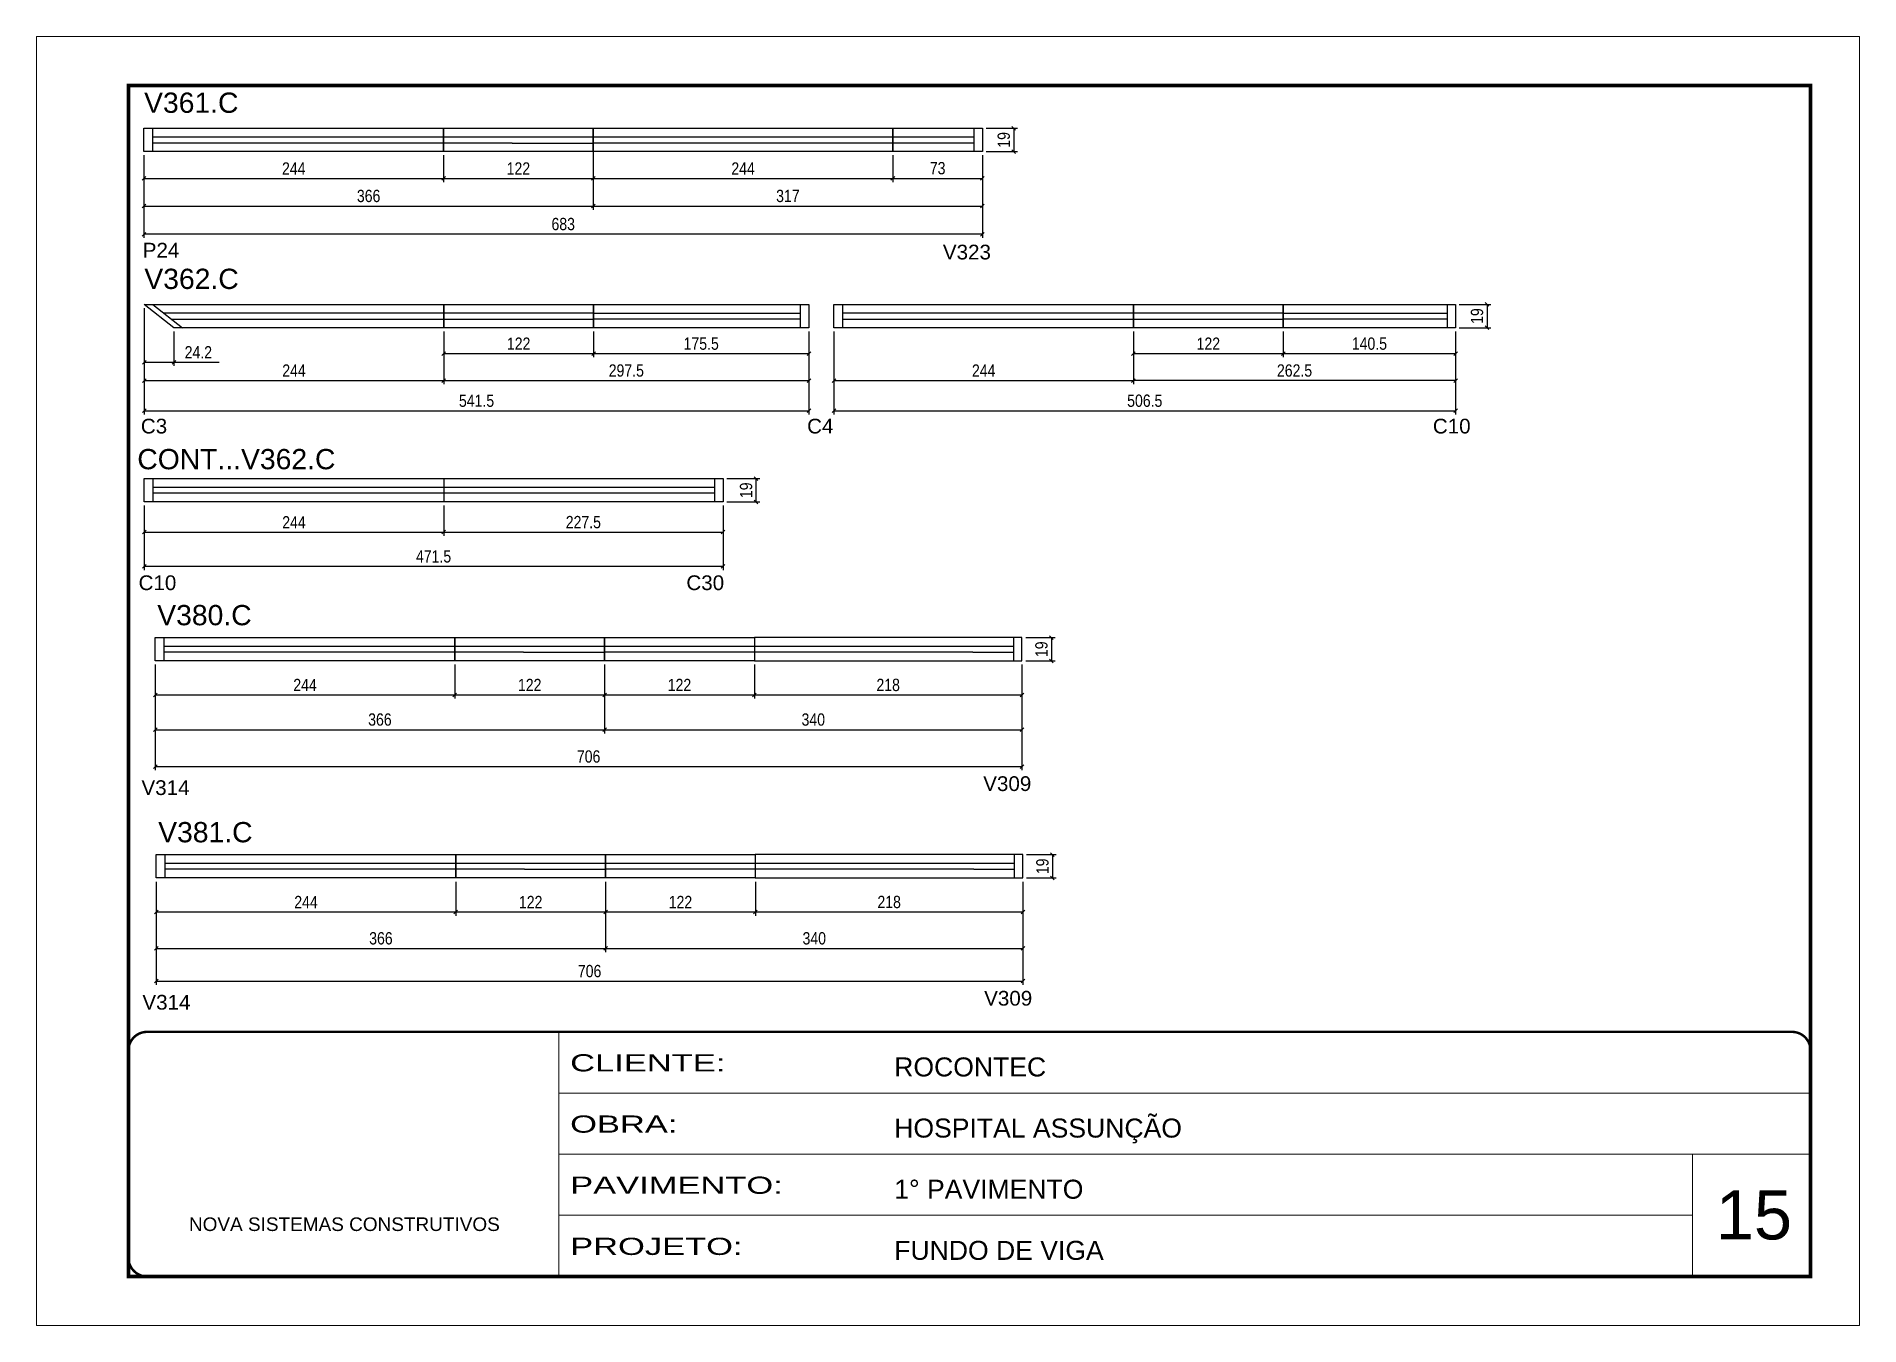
# Model space of a CAD drawing. Extents: x 3090 to 9343, y 762 to 5258.
# Drawn here: x 6273 to 7758, y 762 to 1812 of the extents above; entities that cross this region are included whole.
import ezdxf

# ---------------------------------------------------------------- set-up
doc = ezdxf.new("R2010")
doc.units = 0
doc.linetypes.add('CONTINUO', pattern=[0])
doc.linetypes.add('DASHED', pattern=[0.75, 0.5, -0.25])
doc.layers.add('00 - FELIPE', color=2, linetype='Continuous', plot=False)
for name, color, linetype in [('5', 5, 'Continuous'), ('COTA', 241, 'Continuous'), ('NOMENCLATURA', 7, 'Continuous'), ('Painéis', 200, 'Continuous'), ('SARR_2.2x7', 40, 'Continuous')]:
    doc.layers.add(name, color=color, linetype=linetype)
for name, color, linetype, lineweight in [('CARIMBO', 255, 'Continuous', 9), ('Escoras', 2, 'Continuous', 25), ('Folhas', 255, 'Continuous', 9), ('Romaneio', 3, 'Continuous', 13), ('SARRAFO DE PRESSAO', 251, 'DASHED', 9)]:
    doc.layers.add(name, color=color, linetype=linetype, lineweight=lineweight)
doc.styles.add('ARIAL', font='arial.ttf')
doc.styles.add('COTA TECNICA', font='techl___.ttf', dxfattribs={"height": 10})
doc.styles.add('COTA TECNICA-50', font='techl___.ttf', dxfattribs={"height": 10})
doc.styles.get("Standard").update_dxf_attribs({"font": 'arial.ttf'})
doc.styles.add('Tecnologia', font='')
doc.styles.get('Tecnologia').set_extended_font_data('Forgotten Futurist')
doc.dimstyles.new('COTA PAINEL-50', dxfattribs={"dimtxt": 10, "dimasz": 3, "dimexe": 3, "dimexo": 3, "dimgap": 3, "dimtad": 1, "dimdec": 1, "dimzin": 12, "dimdsep": 46, "dimtxsty": 'COTA TECNICA-50', "dimblk1": 'OBLIQUE', "dimblk2": 'OBLIQUE', "dimsah": 1, "dimcen": 0.9, "dimclrd": 4, "dimclre": 4, "dimclrt": 240, "dimadec": 1, "dimazin": 3, "dimtfac": 1, "dimtdec": 1, "dimtmove": 0, "dimatfit": 3, "dimfxl": 1, "dimtolj": 1, "dimtzin": 12, "dimarcsym": 0})
doc.dimstyles.new('PAINEL', dxfattribs={"dimtxt": 10, "dimasz": 3, "dimexe": 3, "dimexo": 3, "dimgap": 3, "dimtad": 1, "dimdec": 1, "dimzin": 12, "dimdsep": 46, "dimtxsty": 'COTA TECNICA', "dimblk1": 'OBLIQUE', "dimblk2": 'OBLIQUE', "dimsah": 1, "dimcen": 0.9, "dimclrd": 4, "dimclre": 4, "dimclrt": 240, "dimadec": 1, "dimazin": 3, "dimtfac": 1, "dimtdec": 1, "dimtmove": 0, "dimatfit": 3, "dimfxl": 1, "dimtolj": 1, "dimtzin": 12, "dimarcsym": 0})

msp = doc.modelspace()

# ---------------------------------------------------------------- texts
at = {"layer": '5', "linetype": 'Continuous'}
for s, p in [('P24', (6360, 1631.87)), ('V323', (7011.76, 1630.33)), ('C3', (6358.46, 1488.56)), ('C4', (6901.18, 1488.56)), ('C10', (7410.88, 1488.56)), ('C10', (6356.6, 1360.99)), ('C30', (6802.82, 1360.99)), ('V314', (6358.97, 1194.09)), ('V309', (7044.63, 1197.34)), ('V314', (6359.73, 1019.28)), ('V309', (7045.39, 1022.54))]:
    msp.add_text(s, height=12, rotation=359.99996, dxfattribs=at).set_placement(p)
at = {"layer": 'CARIMBO', "style": 'ARIAL'}
msp.add_text('15', height=40, dxfattribs=at).set_placement((7641.29, 832.09))
at = {"layer": 'NOMENCLATURA', "linetype": 'Continuous'}
for s, p in [('V361.C', (6361.11, 1749.75)), ('V362.C', (6361.32, 1606.28)), ('CONT...V362.C', (6355.58, 1459.43)), ('V380.C', (6371.83, 1332.36)), ('V381.C', (6372.59, 1155.57))]:
    msp.add_text(s, height=16.5, dxfattribs=at).set_placement(p)

# ---------------------------------------------------------------- blocks, each defined once
blk = doc.blocks.new('9999999999')
at = {"color": 30, "linetype": 'CONTINUO'}
for p, q in [((98564.6, 34230.2), (98564.6, 34429.4)), ((98564.6, 34379.6), (99584, 34379.6)), ((98564.6, 34329.8), (99488, 34329.8)), ((99584, 34329.8), (99488, 34329.8)), ((99488, 34329.8), (99488, 34230.2)), ((98564.6, 34280), (99488, 34280))]:
    blk.add_line(p, q, dxfattribs=at)
at = {"color": 30, "linetype": 'CONTINUO', "const_width": 2}
blk.add_lwpolyline([(99584, 34230.2), (99584, 34414.4, 0.414214), (99569, 34429.4), (98229, 34429.4, 0.414214), (98214, 34414.4), (98214, 34245.2, 0.414214), (98229, 34230.2), (99584, 34230.2)], format="xyb", dxfattribs=at)
at = {"layer": 'Folhas'}
blk.add_lwpolyline([(98139, 34190.2), (99624, 34190.2), (99624, 35240.2), (98139, 35240.2)], close=True, dxfattribs=at)
at = {"layer": 'Folhas', "color": 30, "const_width": 3}
blk.add_lwpolyline([(98214, 34230.2), (99584, 34230.2), (99584, 35200.2), (98214, 35200.2)], close=True, dxfattribs=at)
at = {"color": 7, "linetype": 'Continuous', "ltscale": 5, "style": 'ARIAL'}
for s, height, p in [('ROCONTEC', 15.48, (98837.7, 34393.1)), ('HOSPITAL ASSUNÇÃO', 15.483, (98837.7, 34343.3)), ('1° PAVIMENTO', 15.483, (98837.7, 34293.5)), ('NOVA SISTEMAS CONSTRUTIVOS', 11.059, (98263.2, 34267.2)), ('FUNDO DE VIGA', 15.483, (98837.7, 34243.7))]:
    blk.add_text(s, height=height, dxfattribs=at).set_placement(p)
at = {"layer": 'Folhas', "color": 7, "style": 'Tecnologia', "width": 1.5}
for s, p in [('CLIENTE:', (98573.7, 34397.2)), ('OBRA:', (98573.7, 34347.3)), ('PAVIMENTO:', (98573.7, 34297.5)), ('PROJETO:', (98573.7, 34247.7))]:
    blk.add_text(s, height=14, dxfattribs=at).set_placement(p)
blk = doc.blocks.new('_Oblique')
at = {"color": 0, "linetype": 'ByBlock', "lineweight": -2}
blk.add_line((-0.5, -0.5), (0.5, 0.5), dxfattribs=at)
blk = doc.blocks.new('*D246')
at = {"layer": 'COTA', "color": 4, "linetype": 'ByBlock', "lineweight": -2, "transparency": 16777216}
for p, q in [((6370.2, 1300.3), (6370.2, 1272.6)), ((6614.2, 1300.3), (6614.2, 1272.6)), ((6370.2, 1275.6), (6614.2, 1275.6))]:
    blk.add_line(p, q, dxfattribs=at)
at = {"layer": 'Defpoints', "color": 0, "linetype": 'ByBlock', "transparency": 16777216}
for p in [(6370.2, 1303.3), (6614.2, 1303.3), (6614.2, 1275.6)]:
    blk.add_point(p, dxfattribs=at)
at = {"layer": 'COTA', "color": 4, "linetype": 'ByBlock', "lineweight": -2, "transparency": 16777216, "xscale": 3, "yscale": 3, "zscale": 3, "rotation": 180}
blk.add_blockref('_Oblique', (6370.2, 1275.6), dxfattribs=at)
at = {"layer": 'COTA', "color": 4, "linetype": 'ByBlock', "lineweight": -2, "transparency": 16777216, "xscale": 3, "yscale": 3, "zscale": 3}
blk.add_blockref('_Oblique', (6614.2, 1275.6), dxfattribs=at)
at = {"layer": 'COTA', "color": 240, "linetype": 'ByBlock', "transparency": 16777216, "insert": (6492.2, 1283.7), "char_height": 10, "attachment_point": 5, "style": 'COTA TECNICA-50'}
blk.add_mtext('\\A1;244', dxfattribs=at)
blk = doc.blocks.new('*D247')
at = {"layer": 'COTA', "color": 4, "linetype": 'ByBlock', "lineweight": -2, "transparency": 16777216}
for p, q in [((6614.2, 1300.3), (6614.2, 1272.6)), ((6736.2, 1300.3), (6736.2, 1272.6)), ((6614.2, 1275.6), (6736.2, 1275.6))]:
    blk.add_line(p, q, dxfattribs=at)
at = {"layer": 'Defpoints', "color": 0, "linetype": 'ByBlock', "transparency": 16777216}
for p in [(6614.2, 1303.3), (6736.2, 1303.3), (6736.2, 1275.6)]:
    blk.add_point(p, dxfattribs=at)
at = {"layer": 'COTA', "color": 4, "linetype": 'ByBlock', "lineweight": -2, "transparency": 16777216, "xscale": 3, "yscale": 3, "zscale": 3, "rotation": 180}
blk.add_blockref('_Oblique', (6614.2, 1275.6), dxfattribs=at)
at = {"layer": 'COTA', "color": 4, "linetype": 'ByBlock', "lineweight": -2, "transparency": 16777216, "xscale": 3, "yscale": 3, "zscale": 3}
blk.add_blockref('_Oblique', (6736.2, 1275.6), dxfattribs=at)
at = {"layer": 'COTA', "color": 240, "linetype": 'ByBlock', "transparency": 16777216, "insert": (6675.2, 1283.7), "char_height": 10, "attachment_point": 5, "style": 'COTA TECNICA-50'}
blk.add_mtext('\\A1;122', dxfattribs=at)
blk = doc.blocks.new('*D35')
at = {"layer": 'COTA', "color": 4, "linetype": 'ByBlock', "lineweight": -2, "transparency": 16777216}
for p, q in [((6858.2, 1300.3), (6858.2, 1272.6)), ((7076.2, 1300.3), (7076.2, 1272.6)), ((6858.2, 1275.6), (7076.2, 1275.6))]:
    blk.add_line(p, q, dxfattribs=at)
at = {"layer": 'Defpoints', "color": 0, "linetype": 'ByBlock', "transparency": 16777216}
for p in [(6858.2, 1303.3), (7076.2, 1303.3), (7076.2, 1275.6)]:
    blk.add_point(p, dxfattribs=at)
at = {"layer": 'COTA', "color": 4, "linetype": 'ByBlock', "lineweight": -2, "transparency": 16777216, "xscale": 3, "yscale": 3, "zscale": 3, "rotation": 180}
blk.add_blockref('_Oblique', (6858.2, 1275.6), dxfattribs=at)
at = {"layer": 'COTA', "color": 4, "linetype": 'ByBlock', "lineweight": -2, "transparency": 16777216, "xscale": 3, "yscale": 3, "zscale": 3}
blk.add_blockref('_Oblique', (7076.2, 1275.6), dxfattribs=at)
at = {"layer": 'COTA', "color": 240, "linetype": 'ByBlock', "transparency": 16777216, "insert": (6967.2, 1283.7), "char_height": 10, "attachment_point": 5, "style": 'COTA TECNICA-50'}
blk.add_mtext('\\A1;218', dxfattribs=at)
blk = doc.blocks.new('*D248')
at = {"layer": 'COTA', "color": 4, "linetype": 'ByBlock', "lineweight": -2, "transparency": 16777216}
for p, q in [((7079.2, 1322.3), (7103.2, 1322.3)), ((7100.2, 1322.3), (7100.2, 1303.3)), ((7079.2, 1303.3), (7103.2, 1303.3))]:
    blk.add_line(p, q, dxfattribs=at)
at = {"layer": 'Defpoints', "color": 0, "linetype": 'ByBlock', "transparency": 16777216}
for p in [(7076.2, 1322.3), (7076.2, 1303.3), (7100.2, 1303.3)]:
    blk.add_point(p, dxfattribs=at)
at = {"layer": 'COTA', "color": 4, "linetype": 'ByBlock', "lineweight": -2, "transparency": 16777216, "xscale": 3, "yscale": 3, "zscale": 3}
for p, rotation in [((7100.2, 1322.3), 90), ((7100.2, 1303.3), 270)]:
    blk.add_blockref('_Oblique', p, dxfattribs=dict(at, rotation=rotation))
at = {"layer": 'COTA', "color": 240, "linetype": 'ByBlock', "transparency": 16777216, "insert": (7092.1, 1312.8), "char_height": 10, "attachment_point": 5, "rotation": 90, "style": 'COTA TECNICA-50'}
blk.add_mtext('\\A1;19', dxfattribs=at)
blk = doc.blocks.new('*D249')
at = {"layer": 'Defpoints', "color": 0, "linetype": 'ByBlock', "transparency": 16777216}
for p in [(6370.2, 1303.3), (7076.2, 1303.3), (7076.2, 1217.3)]:
    blk.add_point(p, dxfattribs=at)
at = {"layer": 'Romaneio', "color": 4, "linetype": 'ByBlock', "lineweight": -2, "transparency": 16777216}
for p, q in [((6370.2, 1300.3), (6370.2, 1214.3)), ((7076.2, 1300.3), (7076.2, 1214.3)), ((6370.2, 1217.3), (7076.2, 1217.3))]:
    blk.add_line(p, q, dxfattribs=at)
at = {"layer": 'Romaneio', "color": 4, "linetype": 'ByBlock', "lineweight": -2, "transparency": 16777216, "xscale": 3, "yscale": 3, "zscale": 3, "rotation": 180}
blk.add_blockref('_Oblique', (6370.2, 1217.3), dxfattribs=at)
at = {"layer": 'Romaneio', "color": 4, "linetype": 'ByBlock', "lineweight": -2, "transparency": 16777216, "xscale": 3, "yscale": 3, "zscale": 3}
blk.add_blockref('_Oblique', (7076.2, 1217.3), dxfattribs=at)
at = {"layer": 'Romaneio', "color": 240, "linetype": 'ByBlock', "transparency": 16777216, "insert": (6723.2, 1225.4), "char_height": 10, "attachment_point": 5, "style": 'COTA TECNICA-50'}
blk.add_mtext('\\A1;706', dxfattribs=at)
blk = doc.blocks.new('*D250')
at = {"layer": 'COTA', "color": 4, "linetype": 'ByBlock', "lineweight": -2, "transparency": 16777216}
for p, q in [((6371, 1123.5), (6371, 1095.8)), ((6615, 1123.5), (6615, 1095.8)), ((6371, 1098.8), (6615, 1098.8))]:
    blk.add_line(p, q, dxfattribs=at)
at = {"layer": 'Defpoints', "color": 0, "linetype": 'ByBlock', "transparency": 16777216}
for p in [(6371, 1126.5), (6615, 1126.5), (6615, 1098.8)]:
    blk.add_point(p, dxfattribs=at)
at = {"layer": 'COTA', "color": 4, "linetype": 'ByBlock', "lineweight": -2, "transparency": 16777216, "xscale": 3, "yscale": 3, "zscale": 3, "rotation": 180}
blk.add_blockref('_Oblique', (6371, 1098.8), dxfattribs=at)
at = {"layer": 'COTA', "color": 4, "linetype": 'ByBlock', "lineweight": -2, "transparency": 16777216, "xscale": 3, "yscale": 3, "zscale": 3}
blk.add_blockref('_Oblique', (6615, 1098.8), dxfattribs=at)
at = {"layer": 'COTA', "color": 240, "linetype": 'ByBlock', "transparency": 16777216, "insert": (6493, 1106.9), "char_height": 10, "attachment_point": 5, "style": 'COTA TECNICA-50'}
blk.add_mtext('\\A1;244', dxfattribs=at)
blk = doc.blocks.new('*D251')
at = {"layer": 'COTA', "color": 4, "linetype": 'ByBlock', "lineweight": -2, "transparency": 16777216}
for p, q in [((6615, 1123.5), (6615, 1095.8)), ((6737, 1123.5), (6737, 1095.8)), ((6615, 1098.8), (6737, 1098.8))]:
    blk.add_line(p, q, dxfattribs=at)
at = {"layer": 'Defpoints', "color": 0, "linetype": 'ByBlock', "transparency": 16777216}
for p in [(6615, 1126.5), (6737, 1126.5), (6737, 1098.8)]:
    blk.add_point(p, dxfattribs=at)
at = {"layer": 'COTA', "color": 4, "linetype": 'ByBlock', "lineweight": -2, "transparency": 16777216, "xscale": 3, "yscale": 3, "zscale": 3, "rotation": 180}
blk.add_blockref('_Oblique', (6615, 1098.8), dxfattribs=at)
at = {"layer": 'COTA', "color": 4, "linetype": 'ByBlock', "lineweight": -2, "transparency": 16777216, "xscale": 3, "yscale": 3, "zscale": 3}
blk.add_blockref('_Oblique', (6737, 1098.8), dxfattribs=at)
at = {"layer": 'COTA', "color": 240, "linetype": 'ByBlock', "transparency": 16777216, "insert": (6676, 1106.9), "char_height": 10, "attachment_point": 5, "style": 'COTA TECNICA-50'}
blk.add_mtext('\\A1;122', dxfattribs=at)
blk = doc.blocks.new('*D32')
at = {"layer": 'COTA', "color": 4, "linetype": 'ByBlock', "lineweight": -2, "transparency": 16777216}
for p, q in [((6859, 1123.5), (6859, 1095.8)), ((7077, 1123.5), (7077, 1095.8)), ((6859, 1098.8), (7077, 1098.8))]:
    blk.add_line(p, q, dxfattribs=at)
at = {"layer": 'Defpoints', "color": 0, "linetype": 'ByBlock', "transparency": 16777216}
for p in [(6859, 1126.5), (7077, 1126.5), (7077, 1098.8)]:
    blk.add_point(p, dxfattribs=at)
at = {"layer": 'COTA', "color": 4, "linetype": 'ByBlock', "lineweight": -2, "transparency": 16777216, "xscale": 3, "yscale": 3, "zscale": 3, "rotation": 180}
blk.add_blockref('_Oblique', (6859, 1098.8), dxfattribs=at)
at = {"layer": 'COTA', "color": 4, "linetype": 'ByBlock', "lineweight": -2, "transparency": 16777216, "xscale": 3, "yscale": 3, "zscale": 3}
blk.add_blockref('_Oblique', (7077, 1098.8), dxfattribs=at)
at = {"layer": 'COTA', "color": 240, "linetype": 'ByBlock', "transparency": 16777216, "insert": (6968, 1106.9), "char_height": 10, "attachment_point": 5, "style": 'COTA TECNICA-50'}
blk.add_mtext('\\A1;218', dxfattribs=at)
blk = doc.blocks.new('*D215')
at = {"layer": 'COTA', "color": 4, "linetype": 'ByBlock', "lineweight": -2, "transparency": 16777216}
for p, q in [((7080, 1145.5), (7104, 1145.5)), ((7101, 1145.5), (7101, 1126.5)), ((7080, 1126.5), (7104, 1126.5))]:
    blk.add_line(p, q, dxfattribs=at)
at = {"layer": 'Defpoints', "color": 0, "linetype": 'ByBlock', "transparency": 16777216}
for p in [(7077, 1145.5), (7077, 1126.5), (7101, 1126.5)]:
    blk.add_point(p, dxfattribs=at)
at = {"layer": 'COTA', "color": 4, "linetype": 'ByBlock', "lineweight": -2, "transparency": 16777216, "xscale": 3, "yscale": 3, "zscale": 3}
for p, rotation in [((7101, 1145.5), 90), ((7101, 1126.5), 270)]:
    blk.add_blockref('_Oblique', p, dxfattribs=dict(at, rotation=rotation))
at = {"layer": 'COTA', "color": 240, "linetype": 'ByBlock', "transparency": 16777216, "insert": (7092.9, 1136), "char_height": 10, "attachment_point": 5, "rotation": 90, "style": 'COTA TECNICA-50'}
blk.add_mtext('\\A1;19', dxfattribs=at)
blk = doc.blocks.new('*D216')
at = {"layer": 'Defpoints', "color": 0, "linetype": 'ByBlock', "transparency": 16777216}
for p in [(6371, 1126.5), (7077, 1126.5), (7077, 1042.5)]:
    blk.add_point(p, dxfattribs=at)
at = {"layer": 'Romaneio', "color": 4, "linetype": 'ByBlock', "lineweight": -2, "transparency": 16777216}
for p, q in [((6371, 1123.5), (6371, 1039.5)), ((7077, 1123.5), (7077, 1039.5)), ((6371, 1042.5), (7077, 1042.5))]:
    blk.add_line(p, q, dxfattribs=at)
at = {"layer": 'Romaneio', "color": 4, "linetype": 'ByBlock', "lineweight": -2, "transparency": 16777216, "xscale": 3, "yscale": 3, "zscale": 3, "rotation": 180}
blk.add_blockref('_Oblique', (6371, 1042.5), dxfattribs=at)
at = {"layer": 'Romaneio', "color": 4, "linetype": 'ByBlock', "lineweight": -2, "transparency": 16777216, "xscale": 3, "yscale": 3, "zscale": 3}
blk.add_blockref('_Oblique', (7077, 1042.5), dxfattribs=at)
at = {"layer": 'Romaneio', "color": 240, "linetype": 'ByBlock', "transparency": 16777216, "insert": (6724, 1050.6), "char_height": 10, "attachment_point": 5, "style": 'COTA TECNICA-50'}
blk.add_mtext('\\A1;706', dxfattribs=at)
blk = doc.blocks.new('*D229')
at = {"layer": 'Defpoints', "color": 0, "linetype": 'ByBlock', "transparency": 16777216}
for p in [(6361, 1718.2), (6605, 1718.2), (6605, 1696.3)]:
    blk.add_point(p, dxfattribs=at)
at = {"layer": 'Romaneio', "color": 4, "linetype": 'ByBlock', "lineweight": -2, "transparency": 16777216}
for p, q in [((6361, 1715.2), (6361, 1693.3)), ((6605, 1715.2), (6605, 1693.3)), ((6361, 1696.3), (6605, 1696.3))]:
    blk.add_line(p, q, dxfattribs=at)
at = {"layer": 'Romaneio', "color": 4, "linetype": 'ByBlock', "lineweight": -2, "transparency": 16777216, "xscale": 3, "yscale": 3, "zscale": 3, "rotation": 180}
blk.add_blockref('_Oblique', (6361, 1696.3), dxfattribs=at)
at = {"layer": 'Romaneio', "color": 4, "linetype": 'ByBlock', "lineweight": -2, "transparency": 16777216, "xscale": 3, "yscale": 3, "zscale": 3}
blk.add_blockref('_Oblique', (6605, 1696.3), dxfattribs=at)
at = {"layer": 'Romaneio', "color": 240, "linetype": 'ByBlock', "transparency": 16777216, "insert": (6483, 1704.4), "char_height": 10, "attachment_point": 5, "style": 'COTA TECNICA-50'}
blk.add_mtext('\\A1;244', dxfattribs=at)
blk = doc.blocks.new('*D230')
at = {"layer": 'Defpoints', "color": 0, "linetype": 'ByBlock', "transparency": 16777216}
for p in [(6605, 1718.2), (6727, 1718.2), (6727, 1696.3)]:
    blk.add_point(p, dxfattribs=at)
at = {"layer": 'Romaneio', "color": 4, "linetype": 'ByBlock', "lineweight": -2, "transparency": 16777216}
for p, q in [((6605, 1715.2), (6605, 1693.3)), ((6727, 1715.2), (6727, 1693.3)), ((6605, 1696.3), (6727, 1696.3))]:
    blk.add_line(p, q, dxfattribs=at)
at = {"layer": 'Romaneio', "color": 4, "linetype": 'ByBlock', "lineweight": -2, "transparency": 16777216, "xscale": 3, "yscale": 3, "zscale": 3, "rotation": 180}
blk.add_blockref('_Oblique', (6605, 1696.3), dxfattribs=at)
at = {"layer": 'Romaneio', "color": 4, "linetype": 'ByBlock', "lineweight": -2, "transparency": 16777216, "xscale": 3, "yscale": 3, "zscale": 3}
blk.add_blockref('_Oblique', (6727, 1696.3), dxfattribs=at)
at = {"layer": 'Romaneio', "color": 240, "linetype": 'ByBlock', "transparency": 16777216, "insert": (6666, 1704.4), "char_height": 10, "attachment_point": 5, "style": 'COTA TECNICA-50'}
blk.add_mtext('\\A1;122', dxfattribs=at)
blk = doc.blocks.new('*D231')
at = {"layer": 'Defpoints', "color": 0, "linetype": 'ByBlock', "transparency": 16777216}
for p in [(6971, 1718.2), (7044, 1718.2), (7044, 1696.3)]:
    blk.add_point(p, dxfattribs=at)
at = {"layer": 'Romaneio', "color": 4, "linetype": 'ByBlock', "lineweight": -2, "transparency": 16777216}
for p, q in [((6971, 1715.2), (6971, 1693.3)), ((7044, 1715.2), (7044, 1693.3)), ((6971, 1696.3), (7044, 1696.3))]:
    blk.add_line(p, q, dxfattribs=at)
at = {"layer": 'Romaneio', "color": 4, "linetype": 'ByBlock', "lineweight": -2, "transparency": 16777216, "xscale": 3, "yscale": 3, "zscale": 3, "rotation": 180}
blk.add_blockref('_Oblique', (6971, 1696.3), dxfattribs=at)
at = {"layer": 'Romaneio', "color": 4, "linetype": 'ByBlock', "lineweight": -2, "transparency": 16777216, "xscale": 3, "yscale": 3, "zscale": 3}
blk.add_blockref('_Oblique', (7044, 1696.3), dxfattribs=at)
at = {"layer": 'Romaneio', "color": 240, "linetype": 'ByBlock', "transparency": 16777216, "insert": (7007.5, 1704.6), "char_height": 10, "attachment_point": 5, "style": 'COTA TECNICA-50'}
blk.add_mtext('\\A1;73', dxfattribs=at)
blk = doc.blocks.new('*D232')
at = {"layer": 'Defpoints', "color": 0, "linetype": 'ByBlock', "transparency": 16777216}
for p in [(6361, 1718.2), (7044, 1718.2), (6361, 1650.8)]:
    blk.add_point(p, dxfattribs=at)
at = {"layer": 'Romaneio', "color": 4, "linetype": 'ByBlock', "lineweight": -2, "transparency": 16777216}
for p, q in [((6361, 1715.2), (6361, 1647.8)), ((7044, 1715.2), (7044, 1647.8)), ((7044, 1650.8), (6361, 1650.8))]:
    blk.add_line(p, q, dxfattribs=at)
at = {"layer": 'Romaneio', "color": 4, "linetype": 'ByBlock', "lineweight": -2, "transparency": 16777216, "xscale": 3, "yscale": 3, "zscale": 3, "rotation": 180}
blk.add_blockref('_Oblique', (6361, 1650.8), dxfattribs=at)
at = {"layer": 'Romaneio', "color": 4, "linetype": 'ByBlock', "lineweight": -2, "transparency": 16777216, "xscale": 3, "yscale": 3, "zscale": 3}
blk.add_blockref('_Oblique', (7044, 1650.8), dxfattribs=at)
at = {"layer": 'Romaneio', "color": 240, "linetype": 'ByBlock', "transparency": 16777216, "insert": (6702.5, 1659.1), "char_height": 10, "attachment_point": 5, "style": 'COTA TECNICA-50'}
blk.add_mtext('\\A1;683', dxfattribs=at)
blk = doc.blocks.new('*D11')
at = {"layer": 'Defpoints', "color": 0, "linetype": 'ByBlock', "transparency": 16777216}
for p in [(7044, 1737.2), (7044, 1718.2), (7069.5, 1718.2)]:
    blk.add_point(p, dxfattribs=at)
at = {"layer": 'Romaneio', "color": 4, "linetype": 'ByBlock', "lineweight": -2, "transparency": 16777216}
for p, q in [((7047, 1737.2), (7072.5, 1737.2)), ((7069.5, 1737.2), (7069.5, 1718.2)), ((7047, 1718.2), (7072.5, 1718.2))]:
    blk.add_line(p, q, dxfattribs=at)
at = {"layer": 'Romaneio', "color": 4, "linetype": 'ByBlock', "lineweight": -2, "transparency": 16777216, "xscale": 3, "yscale": 3, "zscale": 3}
for p, rotation in [((7069.5, 1737.2), 90), ((7069.5, 1718.2), 270)]:
    blk.add_blockref('_Oblique', p, dxfattribs=dict(at, rotation=rotation))
at = {"layer": 'Romaneio', "color": 240, "linetype": 'ByBlock', "transparency": 16777216, "insert": (7061.4, 1727.7), "char_height": 10, "attachment_point": 5, "rotation": 90, "style": 'COTA TECNICA-50'}
blk.add_mtext('\\A1;19', dxfattribs=at)
blk = doc.blocks.new('*D340')
at = {"layer": 'Defpoints', "color": 0, "linetype": 'ByBlock', "transparency": 16777216}
for p in [(6923, 1574.7), (7167, 1574.7), (7167, 1531.7)]:
    blk.add_point(p, dxfattribs=at)
at = {"layer": 'Romaneio', "color": 4, "linetype": 'ByBlock', "lineweight": -2, "transparency": 16777216}
for p, q in [((6923, 1571.7), (6923, 1528.7)), ((7167, 1571.7), (7167, 1528.7)), ((6923, 1531.7), (7167, 1531.7))]:
    blk.add_line(p, q, dxfattribs=at)
at = {"layer": 'Romaneio', "color": 4, "linetype": 'ByBlock', "lineweight": -2, "transparency": 16777216, "xscale": 3, "yscale": 3, "zscale": 3, "rotation": 180}
blk.add_blockref('_Oblique', (6923, 1531.7), dxfattribs=at)
at = {"layer": 'Romaneio', "color": 4, "linetype": 'ByBlock', "lineweight": -2, "transparency": 16777216, "xscale": 3, "yscale": 3, "zscale": 3}
blk.add_blockref('_Oblique', (7167, 1531.7), dxfattribs=at)
at = {"layer": 'Romaneio', "color": 240, "linetype": 'ByBlock', "transparency": 16777216, "insert": (7045, 1539.8), "char_height": 10, "attachment_point": 5, "style": 'COTA TECNICA-50'}
blk.add_mtext('\\A1;244', dxfattribs=at)
blk = doc.blocks.new('*D64')
at = {"layer": 'Defpoints', "color": 0, "linetype": 'ByBlock', "transparency": 16777216}
for p in [(7167, 1574.7), (7289, 1574.7), (7289, 1553.6)]:
    blk.add_point(p, dxfattribs=at)
at = {"layer": 'Romaneio', "color": 4, "linetype": 'ByBlock', "lineweight": -2, "transparency": 16777216}
for p, q in [((7167, 1571.7), (7167, 1550.6)), ((7289, 1571.7), (7289, 1550.6)), ((7167, 1553.6), (7289, 1553.6))]:
    blk.add_line(p, q, dxfattribs=at)
at = {"layer": 'Romaneio', "color": 4, "linetype": 'ByBlock', "lineweight": -2, "transparency": 16777216, "xscale": 3, "yscale": 3, "zscale": 3, "rotation": 180}
blk.add_blockref('_Oblique', (7167, 1553.6), dxfattribs=at)
at = {"layer": 'Romaneio', "color": 4, "linetype": 'ByBlock', "lineweight": -2, "transparency": 16777216, "xscale": 3, "yscale": 3, "zscale": 3}
blk.add_blockref('_Oblique', (7289, 1553.6), dxfattribs=at)
at = {"layer": 'Romaneio', "color": 240, "linetype": 'ByBlock', "transparency": 16777216, "insert": (7228, 1561.7), "char_height": 10, "attachment_point": 5, "style": 'COTA TECNICA-50'}
blk.add_mtext('\\A1;122', dxfattribs=at)
blk = doc.blocks.new('*D65')
at = {"layer": 'Defpoints', "color": 0, "linetype": 'ByBlock', "transparency": 16777216}
for p in [(7289, 1574.7), (7429.4, 1574.7), (7429.4, 1553.6)]:
    blk.add_point(p, dxfattribs=at)
at = {"layer": 'Romaneio', "color": 4, "linetype": 'ByBlock', "lineweight": -2, "transparency": 16777216}
for p, q in [((7289, 1571.7), (7289, 1550.6)), ((7429.4, 1571.7), (7429.4, 1550.6)), ((7289, 1553.6), (7429.4, 1553.6))]:
    blk.add_line(p, q, dxfattribs=at)
at = {"layer": 'Romaneio', "color": 4, "linetype": 'ByBlock', "lineweight": -2, "transparency": 16777216, "xscale": 3, "yscale": 3, "zscale": 3, "rotation": 180}
blk.add_blockref('_Oblique', (7289, 1553.6), dxfattribs=at)
at = {"layer": 'Romaneio', "color": 4, "linetype": 'ByBlock', "lineweight": -2, "transparency": 16777216, "xscale": 3, "yscale": 3, "zscale": 3}
blk.add_blockref('_Oblique', (7429.4, 1553.6), dxfattribs=at)
at = {"layer": 'Romaneio', "color": 240, "linetype": 'ByBlock', "transparency": 16777216, "insert": (7359.2, 1561.7), "char_height": 10, "attachment_point": 5, "style": 'COTA TECNICA-50'}
blk.add_mtext('\\A1;140.5', dxfattribs=at)
blk = doc.blocks.new('*D66')
at = {"layer": 'Defpoints', "color": 0, "linetype": 'ByBlock', "transparency": 16777216}
for p in [(7429.4, 1593.7), (7429.4, 1574.7), (7455, 1574.7)]:
    blk.add_point(p, dxfattribs=at)
at = {"layer": 'Romaneio', "color": 4, "linetype": 'ByBlock', "lineweight": -2, "transparency": 16777216}
for p, q in [((7432.4, 1593.7), (7458, 1593.7)), ((7455, 1593.7), (7455, 1574.7)), ((7432.4, 1574.7), (7458, 1574.7))]:
    blk.add_line(p, q, dxfattribs=at)
at = {"layer": 'Romaneio', "color": 4, "linetype": 'ByBlock', "lineweight": -2, "transparency": 16777216, "xscale": 3, "yscale": 3, "zscale": 3}
for p, rotation in [((7455, 1593.7), 90), ((7455, 1574.7), 270)]:
    blk.add_blockref('_Oblique', p, dxfattribs=dict(at, rotation=rotation))
at = {"layer": 'Romaneio', "color": 240, "linetype": 'ByBlock', "transparency": 16777216, "insert": (7446.9, 1584.2), "char_height": 10, "attachment_point": 5, "rotation": 90, "style": 'COTA TECNICA-50'}
blk.add_mtext('\\A1;19', dxfattribs=at)
blk = doc.blocks.new('*D341')
at = {"layer": 'Defpoints', "color": 0, "linetype": 'ByBlock', "transparency": 16777216}
for p in [(6361.2, 1593.7), (6605.2, 1574.7), (6605.2, 1531.7)]:
    blk.add_point(p, dxfattribs=at)
at = {"layer": 'Escoras', "color": 4, "linetype": 'ByBlock', "lineweight": -2, "transparency": 16777216}
for p, q in [((6361.2, 1590.7), (6361.2, 1528.7)), ((6605.2, 1571.7), (6605.2, 1528.7)), ((6361.2, 1531.7), (6605.2, 1531.7))]:
    blk.add_line(p, q, dxfattribs=at)
at = {"layer": 'Escoras', "color": 4, "linetype": 'ByBlock', "lineweight": -2, "transparency": 16777216, "xscale": 3, "yscale": 3, "zscale": 3, "rotation": 180}
blk.add_blockref('_Oblique', (6361.2, 1531.7), dxfattribs=at)
at = {"layer": 'Escoras', "color": 4, "linetype": 'ByBlock', "lineweight": -2, "transparency": 16777216, "xscale": 3, "yscale": 3, "zscale": 3}
blk.add_blockref('_Oblique', (6605.2, 1531.7), dxfattribs=at)
at = {"layer": 'Escoras', "color": 240, "linetype": 'ByBlock', "transparency": 16777216, "insert": (6483.2, 1539.8), "char_height": 10, "attachment_point": 5, "style": 'COTA TECNICA-50'}
blk.add_mtext('\\A1;244', dxfattribs=at)
blk = doc.blocks.new('*D342')
at = {"layer": 'Defpoints', "color": 0, "linetype": 'ByBlock', "transparency": 16777216}
for p in [(6361.2, 1593.7), (6385.4, 1574.7), (6385.4, 1546.6)]:
    blk.add_point(p, dxfattribs=at)
at = {"layer": 'Escoras', "color": 4, "linetype": 'ByBlock', "lineweight": -2, "transparency": 16777216}
for p, q in [((6361.2, 1590.7), (6361.2, 1543.6)), ((6385.4, 1571.7), (6385.4, 1543.6)), ((6361.2, 1546.6), (6385.4, 1546.6)), ((6385.4, 1546.6), (6422.2, 1546.6))]:
    blk.add_line(p, q, dxfattribs=at)
at = {"layer": 'Escoras', "color": 4, "linetype": 'ByBlock', "lineweight": -2, "transparency": 16777216, "xscale": 3, "yscale": 3, "zscale": 3, "rotation": 180}
blk.add_blockref('_Oblique', (6361.2, 1546.6), dxfattribs=at)
at = {"layer": 'Escoras', "color": 4, "linetype": 'ByBlock', "lineweight": -2, "transparency": 16777216, "xscale": 3, "yscale": 3, "zscale": 3}
blk.add_blockref('_Oblique', (6385.4, 1546.6), dxfattribs=at)
at = {"layer": 'Escoras', "color": 240, "linetype": 'ByBlock', "transparency": 16777216, "insert": (6405.3, 1554.7), "char_height": 10, "attachment_point": 5, "style": 'COTA TECNICA-50'}
blk.add_mtext('\\A1;24.2', dxfattribs=at)
blk = doc.blocks.new('*D67')
at = {"layer": 'Defpoints', "color": 0, "linetype": 'ByBlock', "transparency": 16777216}
for p in [(6361.2, 1593.7), (6902.6, 1574.7), (6902.6, 1507.1)]:
    blk.add_point(p, dxfattribs=at)
at = {"layer": 'Escoras', "color": 4, "linetype": 'ByBlock', "lineweight": -2, "transparency": 16777216}
for p, q in [((6361.2, 1590.7), (6361.2, 1504.1)), ((6902.6, 1571.7), (6902.6, 1504.1)), ((6361.2, 1507.1), (6902.6, 1507.1))]:
    blk.add_line(p, q, dxfattribs=at)
at = {"layer": 'Escoras', "color": 4, "linetype": 'ByBlock', "lineweight": -2, "transparency": 16777216, "xscale": 3, "yscale": 3, "zscale": 3, "rotation": 180}
blk.add_blockref('_Oblique', (6361.2, 1507.1), dxfattribs=at)
at = {"layer": 'Escoras', "color": 4, "linetype": 'ByBlock', "lineweight": -2, "transparency": 16777216, "xscale": 3, "yscale": 3, "zscale": 3}
blk.add_blockref('_Oblique', (6902.6, 1507.1), dxfattribs=at)
at = {"layer": 'Escoras', "color": 240, "linetype": 'ByBlock', "transparency": 16777216, "insert": (6631.9, 1515.2), "char_height": 10, "attachment_point": 5, "style": 'COTA TECNICA-50'}
blk.add_mtext('\\A1;541.5', dxfattribs=at)
blk = doc.blocks.new('*D68')
at = {"layer": 'Defpoints', "color": 0, "linetype": 'ByBlock', "transparency": 16777216}
for p in [(6605.2, 1574.7), (6727.2, 1574.7), (6727.2, 1553.6)]:
    blk.add_point(p, dxfattribs=at)
at = {"layer": 'Romaneio', "color": 4, "linetype": 'ByBlock', "lineweight": -2, "transparency": 16777216}
for p, q in [((6605.2, 1571.7), (6605.2, 1550.6)), ((6727.2, 1571.7), (6727.2, 1550.6)), ((6605.2, 1553.6), (6727.2, 1553.6))]:
    blk.add_line(p, q, dxfattribs=at)
at = {"layer": 'Romaneio', "color": 4, "linetype": 'ByBlock', "lineweight": -2, "transparency": 16777216, "xscale": 3, "yscale": 3, "zscale": 3, "rotation": 180}
blk.add_blockref('_Oblique', (6605.2, 1553.6), dxfattribs=at)
at = {"layer": 'Romaneio', "color": 4, "linetype": 'ByBlock', "lineweight": -2, "transparency": 16777216, "xscale": 3, "yscale": 3, "zscale": 3}
blk.add_blockref('_Oblique', (6727.2, 1553.6), dxfattribs=at)
at = {"layer": 'Romaneio', "color": 240, "linetype": 'ByBlock', "transparency": 16777216, "insert": (6666.2, 1561.7), "char_height": 10, "attachment_point": 5, "style": 'COTA TECNICA-50'}
blk.add_mtext('\\A1;122', dxfattribs=at)
blk = doc.blocks.new('*D69')
at = {"layer": 'Defpoints', "color": 0, "linetype": 'ByBlock', "transparency": 16777216}
for p in [(6727.2, 1574.7), (6902.6, 1574.7), (6902.6, 1553.6)]:
    blk.add_point(p, dxfattribs=at)
at = {"layer": 'Romaneio', "color": 4, "linetype": 'ByBlock', "lineweight": -2, "transparency": 16777216}
for p, q in [((6727.2, 1571.7), (6727.2, 1550.6)), ((6902.6, 1571.7), (6902.6, 1550.6)), ((6727.2, 1553.6), (6902.6, 1553.6))]:
    blk.add_line(p, q, dxfattribs=at)
at = {"layer": 'Romaneio', "color": 4, "linetype": 'ByBlock', "lineweight": -2, "transparency": 16777216, "xscale": 3, "yscale": 3, "zscale": 3, "rotation": 180}
blk.add_blockref('_Oblique', (6727.2, 1553.6), dxfattribs=at)
at = {"layer": 'Romaneio', "color": 4, "linetype": 'ByBlock', "lineweight": -2, "transparency": 16777216, "xscale": 3, "yscale": 3, "zscale": 3}
blk.add_blockref('_Oblique', (6902.6, 1553.6), dxfattribs=at)
at = {"layer": 'Romaneio', "color": 240, "linetype": 'ByBlock', "transparency": 16777216, "insert": (6814.9, 1561.7), "char_height": 10, "attachment_point": 5, "style": 'COTA TECNICA-50'}
blk.add_mtext('\\A1;175.5', dxfattribs=at)
blk = doc.blocks.new('*D343')
at = {"layer": 'COTA', "color": 4, "linetype": 'ByBlock', "lineweight": -2, "transparency": 16777216}
for p, q in [((6361.2, 1429.8), (6361.2, 1377.3)), ((6832.7, 1429.8), (6832.7, 1377.3)), ((6832.7, 1380.3), (6361.2, 1380.3))]:
    blk.add_line(p, q, dxfattribs=at)
at = {"layer": 'Defpoints', "color": 0, "linetype": 'ByBlock', "transparency": 16777216}
for p in [(6361.2, 1432.8), (6832.7, 1432.8), (6361.2, 1380.3)]:
    blk.add_point(p, dxfattribs=at)
at = {"layer": 'COTA', "color": 4, "linetype": 'ByBlock', "lineweight": -2, "transparency": 16777216, "xscale": 3, "yscale": 3, "zscale": 3, "rotation": 180}
blk.add_blockref('_Oblique', (6361.2, 1380.3), dxfattribs=at)
at = {"layer": 'COTA', "color": 4, "linetype": 'ByBlock', "lineweight": -2, "transparency": 16777216, "xscale": 3, "yscale": 3, "zscale": 3}
blk.add_blockref('_Oblique', (6832.7, 1380.3), dxfattribs=at)
at = {"layer": 'COTA', "color": 240, "linetype": 'ByBlock', "transparency": 16777216, "insert": (6596.9, 1388.4), "char_height": 10, "attachment_point": 5, "style": 'COTA TECNICA-50'}
blk.add_mtext('\\A1;471.5', dxfattribs=at)
blk = doc.blocks.new('*D344')
at = {"color": 4, "lineweight": -2, "transparency": 16777216}
for p, q in [((6361.2, 1429.8), (6361.2, 1405.2)), ((6605.2, 1429.8), (6605.2, 1405.2)), ((6361.2, 1408.2), (6605.2, 1408.2))]:
    blk.add_line(p, q, dxfattribs=at)
at = {"layer": 'Defpoints', "color": 0, "transparency": 16777216}
for p in [(6361.2, 1432.8), (6605.2, 1432.8), (6605.2, 1408.2)]:
    blk.add_point(p, dxfattribs=at)
at = {"color": 4, "lineweight": -2, "transparency": 16777216, "xscale": 3, "yscale": 3, "zscale": 3, "rotation": 180}
blk.add_blockref('_Oblique', (6361.2, 1408.2), dxfattribs=at)
at = {"color": 4, "lineweight": -2, "transparency": 16777216, "xscale": 3, "yscale": 3, "zscale": 3}
blk.add_blockref('_Oblique', (6605.2, 1408.2), dxfattribs=at)
at = {"color": 240, "transparency": 16777216, "insert": (6483.2, 1416.2), "char_height": 10, "attachment_point": 5, "style": 'COTA TECNICA'}
blk.add_mtext('\\A1;244', dxfattribs=at)
blk = doc.blocks.new('*D345')
at = {"color": 4, "lineweight": -2, "transparency": 16777216}
for p, q in [((6605.2, 1429.8), (6605.2, 1405.2)), ((6832.7, 1429.8), (6832.7, 1405.2)), ((6605.2, 1408.2), (6832.7, 1408.2))]:
    blk.add_line(p, q, dxfattribs=at)
at = {"layer": 'Defpoints', "color": 0, "transparency": 16777216}
for p in [(6605.2, 1432.8), (6832.7, 1432.8), (6832.7, 1408.2)]:
    blk.add_point(p, dxfattribs=at)
at = {"color": 4, "lineweight": -2, "transparency": 16777216, "xscale": 3, "yscale": 3, "zscale": 3, "rotation": 180}
blk.add_blockref('_Oblique', (6605.2, 1408.2), dxfattribs=at)
at = {"color": 4, "lineweight": -2, "transparency": 16777216, "xscale": 3, "yscale": 3, "zscale": 3}
blk.add_blockref('_Oblique', (6832.7, 1408.2), dxfattribs=at)
at = {"color": 240, "transparency": 16777216, "insert": (6718.9, 1416.3), "char_height": 10, "attachment_point": 5, "style": 'COTA TECNICA'}
blk.add_mtext('\\A1;227.5', dxfattribs=at)
blk = doc.blocks.new('*D430')
at = {"layer": 'Defpoints', "color": 0, "linetype": 'ByBlock', "transparency": 16777216}
for p in [(6832.7, 1451.8), (6859.6, 1451.8), (6832.7, 1432.8)]:
    blk.add_point(p, dxfattribs=at)
at = {"layer": 'Escoras', "color": 4, "linetype": 'ByBlock', "lineweight": -2, "transparency": 16777216}
for p, q in [((6835.7, 1451.8), (6862.6, 1451.8)), ((6859.6, 1432.8), (6859.6, 1451.8)), ((6835.7, 1432.8), (6862.6, 1432.8))]:
    blk.add_line(p, q, dxfattribs=at)
at = {"layer": 'Escoras', "color": 4, "linetype": 'ByBlock', "lineweight": -2, "transparency": 16777216, "xscale": 3, "yscale": 3, "zscale": 3}
for p, rotation in [((6859.6, 1451.8), 90), ((6859.6, 1432.8), 270)]:
    blk.add_blockref('_Oblique', p, dxfattribs=dict(at, rotation=rotation))
at = {"layer": 'Escoras', "color": 240, "linetype": 'ByBlock', "transparency": 16777216, "insert": (6851.5, 1442.3), "char_height": 10, "attachment_point": 5, "rotation": 90, "style": 'COTA TECNICA-50'}
blk.add_mtext('\\A1;19', dxfattribs=at)
blk = doc.blocks.new('*D431')
at = {"layer": 'Defpoints', "color": 0, "linetype": 'ByBlock', "transparency": 16777216}
for p in [(6923, 1574.7), (7429.4, 1574.7), (7429.4, 1507.1)]:
    blk.add_point(p, dxfattribs=at)
at = {"layer": 'Escoras', "color": 4, "linetype": 'ByBlock', "lineweight": -2, "transparency": 16777216}
for p, q in [((6923, 1571.7), (6923, 1504.1)), ((7429.4, 1571.7), (7429.4, 1504.1)), ((6923, 1507.1), (7429.4, 1507.1))]:
    blk.add_line(p, q, dxfattribs=at)
at = {"layer": 'Escoras', "color": 4, "linetype": 'ByBlock', "lineweight": -2, "transparency": 16777216, "xscale": 3, "yscale": 3, "zscale": 3, "rotation": 180}
blk.add_blockref('_Oblique', (6923, 1507.1), dxfattribs=at)
at = {"layer": 'Escoras', "color": 4, "linetype": 'ByBlock', "lineweight": -2, "transparency": 16777216, "xscale": 3, "yscale": 3, "zscale": 3}
blk.add_blockref('_Oblique', (7429.4, 1507.1), dxfattribs=at)
at = {"layer": 'Escoras', "color": 240, "linetype": 'ByBlock', "transparency": 16777216, "insert": (7176.2, 1515.2), "char_height": 10, "attachment_point": 5, "style": 'COTA TECNICA-50'}
blk.add_mtext('\\A1;506.5', dxfattribs=at)
blk = doc.blocks.new('*D447')
at = {"layer": '00 - FELIPE', "color": 4, "lineweight": -2, "transparency": 16777216}
for p, q in [((6361, 1715.2), (6361, 1670.8)), ((6727, 1715.2), (6727, 1670.8)), ((6361, 1673.8), (6727, 1673.8))]:
    blk.add_line(p, q, dxfattribs=at)
at = {"layer": 'Defpoints', "color": 0, "transparency": 16777216}
for p in [(6361, 1718.2), (6727, 1718.2), (6727, 1673.8)]:
    blk.add_point(p, dxfattribs=at)
at = {"layer": '00 - FELIPE', "color": 4, "lineweight": -2, "transparency": 16777216, "xscale": 3, "yscale": 3, "zscale": 3, "rotation": 180}
blk.add_blockref('_Oblique', (6361, 1673.8), dxfattribs=at)
at = {"layer": '00 - FELIPE', "color": 4, "lineweight": -2, "transparency": 16777216, "xscale": 3, "yscale": 3, "zscale": 3}
blk.add_blockref('_Oblique', (6727, 1673.8), dxfattribs=at)
at = {"layer": '00 - FELIPE', "color": 240, "transparency": 16777216, "insert": (6544, 1682), "char_height": 10, "attachment_point": 5, "style": 'COTA TECNICA'}
blk.add_mtext('\\A1;366', dxfattribs=at)
blk = doc.blocks.new('*D448')
at = {"layer": '00 - FELIPE', "color": 4, "lineweight": -2, "transparency": 16777216}
for p, q in [((6727, 1734.2), (6727, 1670.8)), ((7044, 1715.2), (7044, 1670.8)), ((6727, 1673.8), (7044, 1673.8))]:
    blk.add_line(p, q, dxfattribs=at)
at = {"layer": 'Defpoints', "color": 0, "transparency": 16777216}
for p in [(6727, 1737.2), (7044, 1718.2), (7044, 1673.8)]:
    blk.add_point(p, dxfattribs=at)
at = {"layer": '00 - FELIPE', "color": 4, "lineweight": -2, "transparency": 16777216, "xscale": 3, "yscale": 3, "zscale": 3, "rotation": 180}
blk.add_blockref('_Oblique', (6727, 1673.8), dxfattribs=at)
at = {"layer": '00 - FELIPE', "color": 4, "lineweight": -2, "transparency": 16777216, "xscale": 3, "yscale": 3, "zscale": 3}
blk.add_blockref('_Oblique', (7044, 1673.8), dxfattribs=at)
at = {"layer": '00 - FELIPE', "color": 240, "transparency": 16777216, "insert": (6885.5, 1682), "char_height": 10, "attachment_point": 5, "style": 'COTA TECNICA'}
blk.add_mtext('\\A1;317', dxfattribs=at)
blk = doc.blocks.new('*D453')
at = {"layer": '00 - FELIPE', "color": 4, "lineweight": -2, "transparency": 16777216}
for p, q in [((6370.2, 1300.3), (6370.2, 1244.3)), ((6736.2, 1300.3), (6736.2, 1244.3)), ((6370.2, 1247.3), (6736.2, 1247.3))]:
    blk.add_line(p, q, dxfattribs=at)
at = {"layer": 'Defpoints', "color": 0, "transparency": 16777216}
for p in [(6370.2, 1303.3), (6736.2, 1303.3), (6736.2, 1247.3)]:
    blk.add_point(p, dxfattribs=at)
at = {"layer": '00 - FELIPE', "color": 4, "lineweight": -2, "transparency": 16777216, "xscale": 3, "yscale": 3, "zscale": 3, "rotation": 180}
blk.add_blockref('_Oblique', (6370.2, 1247.3), dxfattribs=at)
at = {"layer": '00 - FELIPE', "color": 4, "lineweight": -2, "transparency": 16777216, "xscale": 3, "yscale": 3, "zscale": 3}
blk.add_blockref('_Oblique', (6736.2, 1247.3), dxfattribs=at)
at = {"layer": '00 - FELIPE', "color": 240, "transparency": 16777216, "insert": (6553.2, 1255.5), "char_height": 10, "attachment_point": 5, "style": 'COTA TECNICA'}
blk.add_mtext('\\A1;366', dxfattribs=at)
blk = doc.blocks.new('*D454')
at = {"layer": '00 - FELIPE', "color": 4, "lineweight": -2, "transparency": 16777216}
for p, q in [((6736.2, 1300.3), (6736.2, 1244.3)), ((7076.2, 1300.3), (7076.2, 1244.3)), ((6736.2, 1247.3), (7076.2, 1247.3))]:
    blk.add_line(p, q, dxfattribs=at)
at = {"layer": 'Defpoints', "color": 0, "transparency": 16777216}
for p in [(6736.2, 1303.3), (7076.2, 1303.3), (7076.2, 1247.3)]:
    blk.add_point(p, dxfattribs=at)
at = {"layer": '00 - FELIPE', "color": 4, "lineweight": -2, "transparency": 16777216, "xscale": 3, "yscale": 3, "zscale": 3, "rotation": 180}
blk.add_blockref('_Oblique', (6736.2, 1247.3), dxfattribs=at)
at = {"layer": '00 - FELIPE', "color": 4, "lineweight": -2, "transparency": 16777216, "xscale": 3, "yscale": 3, "zscale": 3}
blk.add_blockref('_Oblique', (7076.2, 1247.3), dxfattribs=at)
at = {"layer": '00 - FELIPE', "color": 240, "transparency": 16777216, "insert": (6906.2, 1255.5), "char_height": 10, "attachment_point": 5, "style": 'COTA TECNICA'}
blk.add_mtext('\\A1;340', dxfattribs=at)
blk = doc.blocks.new('*D503')
at = {"layer": '00 - FELIPE', "color": 4, "lineweight": -2, "transparency": 16777216}
for p, q in [((6727, 1715.2), (6727, 1693.3)), ((6971, 1715.2), (6971, 1693.3)), ((6727, 1696.3), (6971, 1696.3))]:
    blk.add_line(p, q, dxfattribs=at)
at = {"layer": 'Defpoints', "color": 0, "transparency": 16777216}
for p in [(6727, 1718.2), (6971, 1718.2), (6971, 1696.3)]:
    blk.add_point(p, dxfattribs=at)
at = {"layer": '00 - FELIPE', "color": 4, "lineweight": -2, "transparency": 16777216, "xscale": 3, "yscale": 3, "zscale": 3, "rotation": 180}
blk.add_blockref('_Oblique', (6727, 1696.3), dxfattribs=at)
at = {"layer": '00 - FELIPE', "color": 4, "lineweight": -2, "transparency": 16777216, "xscale": 3, "yscale": 3, "zscale": 3}
blk.add_blockref('_Oblique', (6971, 1696.3), dxfattribs=at)
at = {"layer": '00 - FELIPE', "color": 240, "transparency": 16777216, "insert": (6849, 1704.4), "char_height": 10, "attachment_point": 5, "style": 'COTA TECNICA'}
blk.add_mtext('\\A1;244', dxfattribs=at)
blk = doc.blocks.new('*D504')
at = {"layer": '00 - FELIPE', "color": 4, "lineweight": -2, "transparency": 16777216}
for p, q in [((6605.2, 1571.7), (6605.2, 1528.7)), ((6902.6, 1571.7), (6902.6, 1528.7)), ((6605.2, 1531.7), (6902.6, 1531.7))]:
    blk.add_line(p, q, dxfattribs=at)
at = {"layer": 'Defpoints', "color": 0, "transparency": 16777216}
for p in [(6605.2, 1574.7), (6902.6, 1574.7), (6902.6, 1531.7)]:
    blk.add_point(p, dxfattribs=at)
at = {"layer": '00 - FELIPE', "color": 4, "lineweight": -2, "transparency": 16777216, "xscale": 3, "yscale": 3, "zscale": 3, "rotation": 180}
blk.add_blockref('_Oblique', (6605.2, 1531.7), dxfattribs=at)
at = {"layer": '00 - FELIPE', "color": 4, "lineweight": -2, "transparency": 16777216, "xscale": 3, "yscale": 3, "zscale": 3}
blk.add_blockref('_Oblique', (6902.6, 1531.7), dxfattribs=at)
at = {"layer": '00 - FELIPE', "color": 240, "transparency": 16777216, "insert": (6753.9, 1539.8), "char_height": 10, "attachment_point": 5, "style": 'COTA TECNICA'}
blk.add_mtext('\\A1;297.5', dxfattribs=at)
blk = doc.blocks.new('*D505')
at = {"layer": '00 - FELIPE', "color": 4, "lineweight": -2, "transparency": 16777216}
for p, q in [((7167, 1571.7), (7167, 1528.7)), ((7429.4, 1571.7), (7429.4, 1528.7)), ((7429.4, 1531.7), (7167, 1531.7))]:
    blk.add_line(p, q, dxfattribs=at)
at = {"layer": 'Defpoints', "color": 0, "transparency": 16777216}
for p in [(7167, 1574.7), (7429.4, 1574.7), (7167, 1531.7)]:
    blk.add_point(p, dxfattribs=at)
at = {"layer": '00 - FELIPE', "color": 4, "lineweight": -2, "transparency": 16777216, "xscale": 3, "yscale": 3, "zscale": 3, "rotation": 180}
blk.add_blockref('_Oblique', (7167, 1531.7), dxfattribs=at)
at = {"layer": '00 - FELIPE', "color": 4, "lineweight": -2, "transparency": 16777216, "xscale": 3, "yscale": 3, "zscale": 3}
blk.add_blockref('_Oblique', (7429.4, 1531.7), dxfattribs=at)
at = {"layer": '00 - FELIPE', "color": 240, "transparency": 16777216, "insert": (7298.2, 1539.8), "char_height": 10, "attachment_point": 5, "style": 'COTA TECNICA'}
blk.add_mtext('\\A1;262.5', dxfattribs=at)
blk = doc.blocks.new('*D508')
at = {"layer": '00 - FELIPE', "color": 4, "lineweight": -2, "transparency": 16777216}
for p, q in [((6736.2, 1300.3), (6736.2, 1272.6)), ((6858.2, 1300.3), (6858.2, 1272.6)), ((6736.2, 1275.6), (6858.2, 1275.6))]:
    blk.add_line(p, q, dxfattribs=at)
at = {"layer": 'Defpoints', "color": 0, "transparency": 16777216}
for p in [(6736.2, 1303.3), (6858.2, 1303.3), (6858.2, 1275.6)]:
    blk.add_point(p, dxfattribs=at)
at = {"layer": '00 - FELIPE', "color": 4, "lineweight": -2, "transparency": 16777216, "xscale": 3, "yscale": 3, "zscale": 3, "rotation": 180}
blk.add_blockref('_Oblique', (6736.2, 1275.6), dxfattribs=at)
at = {"layer": '00 - FELIPE', "color": 4, "lineweight": -2, "transparency": 16777216, "xscale": 3, "yscale": 3, "zscale": 3}
blk.add_blockref('_Oblique', (6858.2, 1275.6), dxfattribs=at)
at = {"layer": '00 - FELIPE', "color": 240, "transparency": 16777216, "insert": (6797.2, 1283.7), "char_height": 10, "attachment_point": 5, "style": 'COTA TECNICA'}
blk.add_mtext('\\A1;122', dxfattribs=at)
blk = doc.blocks.new('*D509')
at = {"layer": '00 - FELIPE', "color": 4, "lineweight": -2, "transparency": 16777216}
for p, q in [((6737, 1123.5), (6737, 1095.8)), ((6859, 1123.5), (6859, 1095.8)), ((6737, 1098.8), (6859, 1098.8))]:
    blk.add_line(p, q, dxfattribs=at)
at = {"layer": 'Defpoints', "color": 0, "transparency": 16777216}
for p in [(6737, 1126.5), (6859, 1126.5), (6859, 1098.8)]:
    blk.add_point(p, dxfattribs=at)
at = {"layer": '00 - FELIPE', "color": 4, "lineweight": -2, "transparency": 16777216, "xscale": 3, "yscale": 3, "zscale": 3, "rotation": 180}
blk.add_blockref('_Oblique', (6737, 1098.8), dxfattribs=at)
at = {"layer": '00 - FELIPE', "color": 4, "lineweight": -2, "transparency": 16777216, "xscale": 3, "yscale": 3, "zscale": 3}
blk.add_blockref('_Oblique', (6859, 1098.8), dxfattribs=at)
at = {"layer": '00 - FELIPE', "color": 240, "transparency": 16777216, "insert": (6798, 1106.9), "char_height": 10, "attachment_point": 5, "style": 'COTA TECNICA'}
blk.add_mtext('\\A1;122', dxfattribs=at)
blk = doc.blocks.new('*D510')
at = {"layer": '00 - FELIPE', "color": 4, "lineweight": -2, "transparency": 16777216}
for p, q in [((6371, 1123.5), (6371, 1066.1)), ((6737, 1123.5), (6737, 1066.1)), ((6371, 1069.1), (6737, 1069.1))]:
    blk.add_line(p, q, dxfattribs=at)
at = {"layer": 'Defpoints', "color": 0, "transparency": 16777216}
for p in [(6371, 1126.5), (6737, 1126.5), (6737, 1069.1)]:
    blk.add_point(p, dxfattribs=at)
at = {"layer": '00 - FELIPE', "color": 4, "lineweight": -2, "transparency": 16777216, "xscale": 3, "yscale": 3, "zscale": 3, "rotation": 180}
blk.add_blockref('_Oblique', (6371, 1069.1), dxfattribs=at)
at = {"layer": '00 - FELIPE', "color": 4, "lineweight": -2, "transparency": 16777216, "xscale": 3, "yscale": 3, "zscale": 3}
blk.add_blockref('_Oblique', (6737, 1069.1), dxfattribs=at)
at = {"layer": '00 - FELIPE', "color": 240, "transparency": 16777216, "insert": (6554, 1077.3), "char_height": 10, "attachment_point": 5, "style": 'COTA TECNICA'}
blk.add_mtext('\\A1;366', dxfattribs=at)
blk = doc.blocks.new('*D511')
at = {"layer": '00 - FELIPE', "color": 4, "lineweight": -2, "transparency": 16777216}
for p, q in [((6737, 1123.5), (6737, 1066.1)), ((7077, 1123.5), (7077, 1066.1)), ((6737, 1069.1), (7077, 1069.1))]:
    blk.add_line(p, q, dxfattribs=at)
at = {"layer": 'Defpoints', "color": 0, "transparency": 16777216}
for p in [(6737, 1126.5), (7077, 1126.5), (7077, 1069.1)]:
    blk.add_point(p, dxfattribs=at)
at = {"layer": '00 - FELIPE', "color": 4, "lineweight": -2, "transparency": 16777216, "xscale": 3, "yscale": 3, "zscale": 3, "rotation": 180}
blk.add_blockref('_Oblique', (6737, 1069.1), dxfattribs=at)
at = {"layer": '00 - FELIPE', "color": 4, "lineweight": -2, "transparency": 16777216, "xscale": 3, "yscale": 3, "zscale": 3}
blk.add_blockref('_Oblique', (7077, 1069.1), dxfattribs=at)
at = {"layer": '00 - FELIPE', "color": 240, "transparency": 16777216, "insert": (6907, 1077.3), "char_height": 10, "attachment_point": 5, "style": 'COTA TECNICA'}
blk.add_mtext('\\A1;340', dxfattribs=at)

# ---------------------------------------------------------------- dimensions: what is measured, and where the dimension line sits
for base, p1, p2, picture, middle in [((6605.17, 1408.16), (6361.17, 1432.84), (6605.17, 1432.84), '*D344', (6483.17, 1416.24)), ((6832.67, 1408.16), (6605.17, 1432.84), (6832.67, 1432.84), '*D345', (6718.92, 1416.27))]:
    dim = msp.add_linear_dim(base=base, p1=p1, p2=p2, dimstyle='PAINEL')
    dim.commit()
    dim.dimension.update_dxf_attribs({"geometry": picture, "text_midpoint": middle})
at = {"layer": '00 - FELIPE'}
for base, p1, p2, picture, middle in [((7043.95, 1673.77), (6726.95, 1737.17), (7043.95, 1718.17), '*D448', (6885.45, 1681.99)), ((7076.2, 1247.25), (6736.2, 1303.34), (7076.2, 1303.34), '*D454', (6906.2, 1255.47))]:
    dim = msp.add_linear_dim(base=base, p1=p1, p2=p2, dimstyle='PAINEL', override={"dimtmove": 1}, dxfattribs=at)
    dim.commit()
    dim.dimension.update_dxf_attribs({"geometry": picture, "text_midpoint": middle})
for base, p1, p2, picture, middle in [((6726.95, 1673.77), (6360.95, 1718.17), (6726.95, 1718.17), '*D447', (6543.95, 1681.99)), ((6970.95, 1696.34), (6726.95, 1718.17), (6970.95, 1718.17), '*D503', (6848.95, 1704.41)), ((6902.64, 1531.71), (6605.17, 1574.7), (6902.64, 1574.7), '*D504', (6753.9, 1539.85)), ((7166.96, 1531.71), (7429.44, 1574.7), (7166.96, 1574.7), '*D505', (7298.2, 1539.82)), ((6736.2, 1247.25), (6370.2, 1303.34), (6736.2, 1303.34), '*D453', (6553.2, 1255.47)), ((6858.2, 1275.64), (6736.2, 1303.34), (6858.2, 1303.34), '*D508', (6797.2, 1283.7)), ((6736.96, 1069.11), (6370.96, 1126.55), (6736.96, 1126.55), '*D510', (6553.96, 1077.33)), ((6858.96, 1098.85), (6736.96, 1126.55), (6858.96, 1126.55), '*D509', (6797.96, 1106.91)), ((7076.96, 1069.11), (6736.96, 1126.55), (7076.96, 1126.55), '*D511', (6906.96, 1077.33))]:
    dim = msp.add_linear_dim(base=base, p1=p1, p2=p2, dimstyle='PAINEL', dxfattribs=at)
    dim.commit()
    dim.dimension.update_dxf_attribs({"geometry": picture, "text_midpoint": middle})
at = {"layer": 'COTA', "linetype": 'ByBlock'}
dim = msp.add_linear_dim(base=(6361.17, 1380.32), p1=(6832.67, 1432.84), p2=(6361.17, 1432.84), dimstyle='COTA PAINEL-50', override={"dimarcsym": 1}, dxfattribs=at)
dim.commit()
dim.dimension.update_dxf_attribs({"geometry": '*D343', "text_midpoint": (6596.92, 1388.43)})
for p1, p2, distance, picture, middle in [((7076.2, 1322.34), (7076.2, 1303.34), 24.03, '*D248', (7092.14, 1312.84)), ((6370.2, 1303.34), (6614.2, 1303.34), -27.7, '*D246', (6492.2, 1283.71)), ((6614.2, 1303.34), (6736.2, 1303.34), -27.7, '*D247', (6675.2, 1283.7)), ((6858.2, 1303.34), (7076.2, 1303.34), -27.7, '*D35', (6967.2, 1283.73)), ((7076.96, 1145.55), (7076.96, 1126.55), 24.03, '*D215', (7092.9, 1136.05)), ((6370.96, 1126.55), (6614.96, 1126.55), -27.7, '*D250', (6492.96, 1106.92)), ((6614.96, 1126.55), (6736.96, 1126.55), -27.7, '*D251', (6675.96, 1106.91)), ((6858.96, 1126.55), (7076.96, 1126.55), -27.7, '*D32', (6967.96, 1106.94))]:
    dim = msp.add_aligned_dim(p1=p1, p2=p2, distance=distance, dimstyle='COTA PAINEL-50', override={"dimarcsym": 1}, dxfattribs=at)
    dim.commit()
    dim.dimension.update_dxf_attribs({"geometry": picture, "text_midpoint": middle})
at = {"layer": 'Escoras', "linetype": 'ByBlock'}
for base, p1, p2, picture, middle in [((6605.17, 1531.71), (6361.17, 1593.7), (6605.17, 1574.7), '*D341', (6483.17, 1539.78)), ((6385.38, 1546.64), (6361.17, 1593.7), (6385.38, 1574.7), '*D342', (6405.29, 1554.71)), ((6902.64, 1507.06), (6361.17, 1593.7), (6902.64, 1574.7), '*D67', (6631.9, 1515.17)), ((7429.44, 1507.06), (6922.96, 1574.7), (7429.44, 1574.7), '*D431', (7176.2, 1515.17))]:
    dim = msp.add_linear_dim(base=base, p1=p1, p2=p2, dimstyle='COTA PAINEL-50', override={"dimarcsym": 1}, dxfattribs=at)
    dim.commit()
    dim.dimension.update_dxf_attribs({"geometry": picture, "text_midpoint": middle})
dim = msp.add_linear_dim(base=(6859.6, 1451.84), p1=(6832.67, 1432.84), p2=(6832.67, 1451.84), angle=90, dimstyle='COTA PAINEL-50', override={"dimarcsym": 1}, dxfattribs=at)
dim.commit()
dim.dimension.update_dxf_attribs({"geometry": '*D430', "text_midpoint": (6851.51, 1442.34)})
at = {"layer": 'Romaneio', "linetype": 'ByBlock'}
for p1, p2, distance, picture, middle in [((7043.95, 1737.17), (7043.95, 1718.17), 25.52, '*D11', (7061.38, 1727.67)), ((6360.95, 1718.17), (6604.95, 1718.17), -21.83, '*D229', (6482.95, 1704.41)), ((7043.95, 1718.17), (6360.95, 1718.17), 67.34, '*D232', (6702.45, 1659.07)), ((6604.95, 1718.17), (6726.95, 1718.17), -21.83, '*D230', (6665.95, 1704.4)), ((6970.95, 1718.17), (7043.95, 1718.17), -21.83, '*D231', (7007.45, 1704.56)), ((7429.44, 1593.7), (7429.44, 1574.7), 25.52, '*D66', (7446.87, 1584.2)), ((6605.17, 1574.7), (6727.17, 1574.7), -21.08, '*D68', (6666.17, 1561.68)), ((6727.17, 1574.7), (6902.64, 1574.7), -21.08, '*D69', (6814.9, 1561.74)), ((6922.96, 1574.7), (7166.96, 1574.7), -42.99, '*D340', (7044.96, 1539.78)), ((7166.96, 1574.7), (7288.96, 1574.7), -21.08, '*D64', (7227.96, 1561.68)), ((7288.96, 1574.7), (7429.44, 1574.7), -21.08, '*D65', (7359.2, 1561.74))]:
    dim = msp.add_aligned_dim(p1=p1, p2=p2, distance=distance, dimstyle='COTA PAINEL-50', override={"dimarcsym": 1}, dxfattribs=at)
    dim.commit()
    dim.dimension.update_dxf_attribs({"geometry": picture, "text_midpoint": middle})
for base, p1, p2, picture, middle in [((7076.2, 1217.3), (6370.2, 1303.34), (7076.2, 1303.34), '*D249', (6723.2, 1225.4)), ((7076.96, 1042.49), (6370.96, 1126.55), (7076.96, 1126.55), '*D216', (6723.96, 1050.59))]:
    dim = msp.add_linear_dim(base=base, p1=p1, p2=p2, dimstyle='COTA PAINEL-50', override={"dimarcsym": 1}, dxfattribs=at)
    dim.commit()
    dim.dimension.update_dxf_attribs({"geometry": picture, "text_midpoint": middle})

# ---------------------------------------------------------------- linework, layer by layer
at = {"layer": 'Painéis', "linetype": 'Continuous'}
msp.add_line((6605.17, 1451.84), (6605.17, 1432.84), dxfattribs=at)
for points in [[(6360.95, 1737.17), (6604.95, 1737.17), (6604.95, 1718.17), (6360.95, 1718.17)], [(6604.95, 1737.17), (6726.95, 1737.17), (6726.95, 1718.17), (6604.95, 1718.17)], [(6726.95, 1737.17), (6970.95, 1737.17), (6970.95, 1718.17), (6726.95, 1718.17)], [(6970.95, 1737.17), (7043.95, 1737.17), (7043.95, 1718.17), (6970.95, 1718.17)], [(6361.17, 1593.7), (6605.17, 1593.7), (6605.17, 1574.7), (6385.38, 1574.7)], [(6605.17, 1593.7), (6727.17, 1593.7), (6727.17, 1574.7), (6605.17, 1574.7)], [(6727.17, 1593.7), (6902.64, 1593.7), (6902.64, 1574.7), (6727.17, 1574.7)], [(6922.96, 1593.7), (7166.96, 1593.7), (7166.96, 1574.7), (6922.96, 1574.7)], [(7166.96, 1593.7), (7288.96, 1593.7), (7288.96, 1574.7), (7166.96, 1574.7)], [(7288.96, 1593.7), (7429.44, 1593.7), (7429.44, 1574.7), (7288.96, 1574.7)], [(6361.17, 1451.84), (6832.67, 1451.84), (6832.67, 1432.84), (6361.17, 1432.84)], [(6370.2, 1322.34), (6614.2, 1322.34), (6614.2, 1303.34), (6370.2, 1303.34)], [(6614.2, 1322.34), (6736.2, 1322.34), (6736.2, 1303.34), (6614.2, 1303.34)], [(6736.2, 1322.34), (6858.2, 1322.34), (6858.2, 1303.34), (6736.2, 1303.34)], [(6858.2, 1303.34), (7076.2, 1303.34), (7076.2, 1322.34), (6858.2, 1322.34)], [(6370.96, 1145.55), (6614.96, 1145.55), (6614.96, 1126.55), (6370.96, 1126.55)], [(6614.96, 1145.55), (6736.96, 1145.55), (6736.96, 1126.55), (6614.96, 1126.55)], [(6736.96, 1145.55), (6858.96, 1145.55), (6858.96, 1126.55), (6736.96, 1126.55)], [(6858.96, 1126.55), (7076.96, 1126.55), (7076.96, 1145.55), (6858.96, 1145.55)]]:
    msp.add_lwpolyline(points, close=True, dxfattribs=at)
at = {"layer": 'SARR_2.2x7', "linetype": 'Continuous'}
for p, q in [((6367.95, 1737.17), (6367.95, 1718.17)), ((6367.95, 1730.17), (6660.95, 1730.17)), ((6660.95, 1725.17), (6367.95, 1725.17)), ((6660.95, 1730.17), (6726.95, 1730.17)), ((6660.95, 1725.17), (6726.95, 1725.17)), ((6726.95, 1730.17), (7026.95, 1730.17)), ((7026.95, 1725.17), (6726.95, 1725.17)), ((7026.95, 1730.17), (7036.95, 1730.17)), ((7036.95, 1725.17), (7026.95, 1725.17)), ((7036.95, 1737.17), (7036.95, 1718.17)), ((6368.17, 1593.7), (6392.38, 1574.7)), ((6895.64, 1593.7), (6895.64, 1574.7)), ((6929.96, 1593.7), (6929.96, 1574.7)), ((7422.44, 1593.7), (7422.44, 1574.7)), ((6605.17, 1586.7), (6377.09, 1586.7)), ((6383.46, 1581.7), (6605.17, 1581.7)), ((6727.17, 1586.7), (6605.17, 1586.7)), ((6605.17, 1581.7), (6727.17, 1581.7)), ((6727.17, 1586.7), (6895.64, 1586.7)), ((6895.64, 1581.7), (6727.17, 1581.7)), ((7166.96, 1586.7), (6929.96, 1586.7)), ((6929.96, 1581.7), (7166.96, 1581.7)), ((7288.96, 1586.7), (7166.96, 1586.7)), ((7166.96, 1581.7), (7288.96, 1581.7)), ((7288.96, 1586.7), (7422.44, 1586.7)), ((7422.44, 1581.7), (7288.96, 1581.7)), ((6368.17, 1451.84), (6368.17, 1432.84)), ((6368.17, 1444.84), (6825.67, 1444.84)), ((6825.67, 1451.84), (6825.67, 1432.84)), ((6825.67, 1439.84), (6368.17, 1439.84)), ((6377.2, 1322.34), (6377.2, 1303.34)), ((7069.2, 1322.34), (7069.2, 1303.34)), ((6377.2, 1315.34), (6670.2, 1315.34)), ((6670.2, 1310.34), (6377.2, 1310.34)), ((6670.2, 1315.34), (6736.2, 1315.34)), ((6670.2, 1310.34), (6736.2, 1310.34)), ((6736.2, 1315.34), (7036.2, 1315.34)), ((7036.2, 1310.34), (6736.2, 1310.34)), ((7036.2, 1315.34), (7069.2, 1315.34)), ((7036.2, 1310.34), (7069.2, 1310.34)), ((6377.96, 1145.55), (6377.96, 1126.55)), ((7069.96, 1145.55), (7069.96, 1126.55)), ((6377.96, 1138.55), (6670.96, 1138.55)), ((6670.96, 1133.55), (6377.96, 1133.55)), ((6670.96, 1138.55), (6736.96, 1138.55)), ((6670.96, 1133.55), (6736.96, 1133.55)), ((6736.96, 1138.55), (7036.96, 1138.55)), ((7036.96, 1133.55), (6736.96, 1133.55)), ((7036.96, 1138.55), (7069.96, 1138.55)), ((7036.96, 1133.55), (7069.96, 1133.55))]:
    msp.add_line(p, q, dxfattribs=at)

# ---------------------------------------------------------------- block references
at = {"layer": 'SARRAFO DE PRESSAO', "color": 6, "linetype": 'ByBlock'}
msp.add_blockref('9999999999', (-91865.55, -33428.25), dxfattribs=at)

msp.set_redraw_order([(e.dxf.handle, doc.entitydb.next_handle()) for e in msp.query("TEXT MTEXT ATTDEF DIMENSION ARC_DIMENSION")])  # texts and dimensions are drawn at this point

doc.saveas('drawing.dxf')
